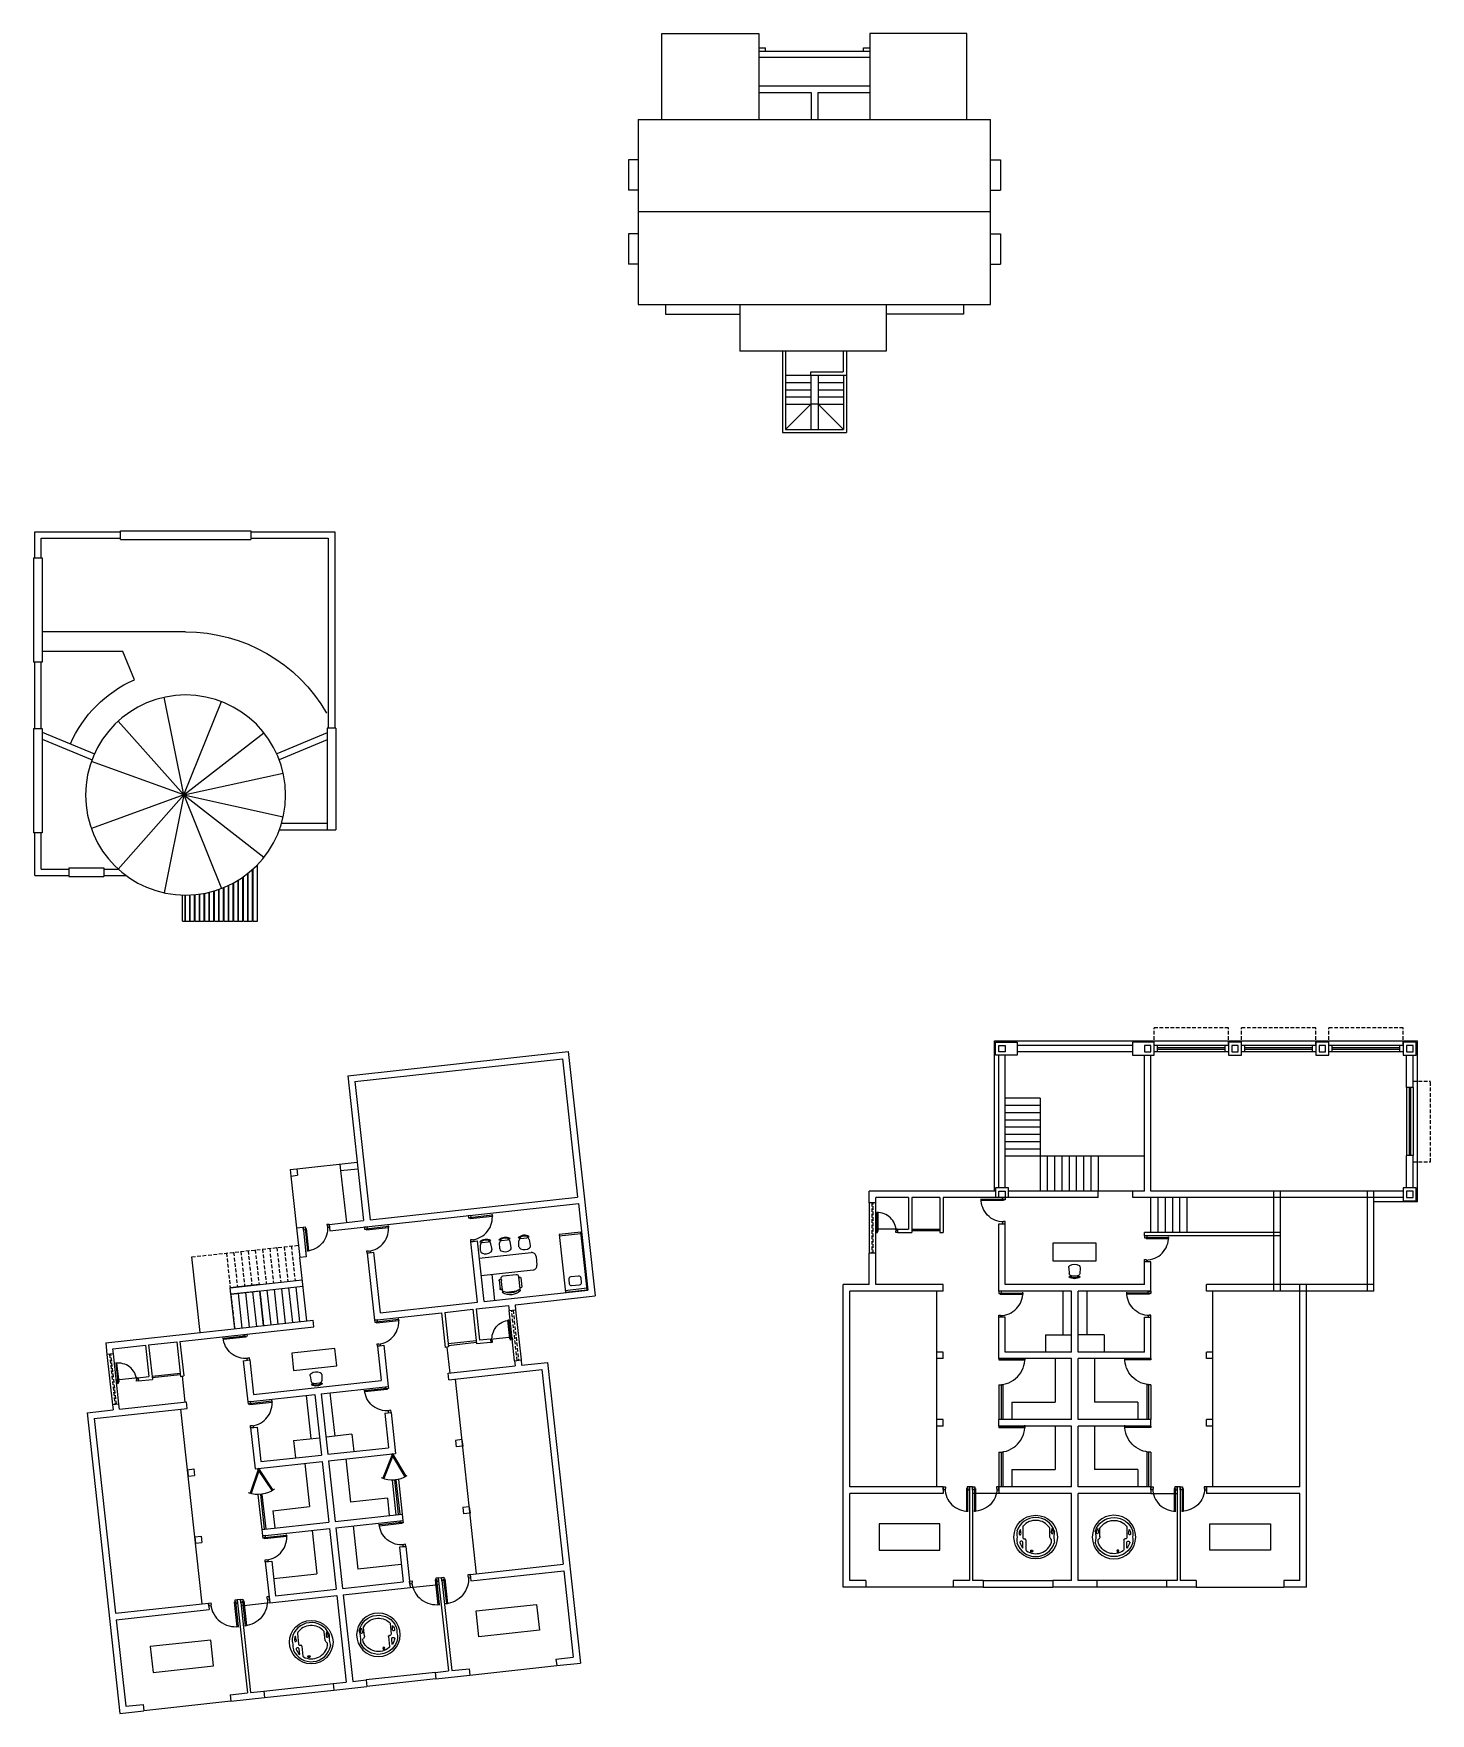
# Model space of a CAD drawing. Extents: x 2080 to 102394, y 2071 to 93424.
# Drawn here: x 92721 to 94648, y 66911 to 69227 of the extents above; entities that cross this region are included whole.
import ezdxf

# ---------------------------------------------------------------- set-up
doc = ezdxf.new("R2010")
doc.units = 0
doc.header["$LTSCALE"] = 20
doc.header["$MEASUREMENT"] = 0
doc.linetypes.add('HIDDEN', pattern=[0.375, 0.25, -0.125])
for name, color, linetype in [('COLUMN', 31, 'Continuous'), ('DOOR', 1, 'Continuous'), ('FURN', 1, 'Continuous'), ('Glass', 130, 'Continuous'), ('pergola', 7, 'Continuous'), ('PLUMBING', 6, 'Continuous'), ('Roof lilne', 31, 'Continuous'), ('wall', 13, 'Continuous'), ('WINDOW', 4, 'Continuous'), ('window sill', 5, 'Continuous')]:
    doc.layers.add(name, color=color, linetype=linetype)
doc.layers.add('correct', color=230, linetype='Continuous', plot=False)
doc.linetypes.add('ZIGZAG', pattern='A,0.0001,-0.2,[131,ltypeshp.shx,S=0.2,R=0,X=-0.2,Y=0],-0.4,[131,ltypeshp.shx,S=0.2,R=180,X=0.2,Y=0],-0.2', length=0.8001)

# ---------------------------------------------------------------- blocks, each defined once
blk = doc.blocks.new('DR1H902')
at = {"color": 0}
for p, q in [((-0.5, 0), (-0.5, 1)), ((-0.5, 1), (-0.45, 1)), ((-0.45, 0), (-0.45, 1)), ((-0.5, 0), (-0.45, 0))]:
    blk.add_line(p, q, dxfattribs=at)
blk.add_arc((-0.5, 0), 1, 0, 91.70698, dxfattribs=at)
blk = doc.blocks.new('A$C3B4262AC')
at = {"layer": 'DOOR'}
for p, q in [((0, 4), (0, 0)), ((2.5, 4), (0, 4)), ((0, 0), (3, 0)), ((2.5, 2.25), (2.5, 4)), ((3, 2.25), (2.5, 2.25)), ((3, 0), (3, 2.25))]:
    blk.add_line(p, q, dxfattribs=at)
blk = doc.blocks.new('A$C1F9E242A')
blk.add_blockref('A$C3B4262AC', (0, 0))
at = {"xscale": -1}
blk.add_blockref('A$C3B4262AC', (36, 0), dxfattribs=at)
at = {"layer": 'DOOR', "xscale": -31, "yscale": 31, "zscale": 68.88888888888889}
blk.add_blockref('DR1H902', (18, 2.2), dxfattribs=at)
blk = doc.blocks.new('*U459')
at = {"rotation": 90.00000000000259}
blk.add_blockref('A$C1F9E242A', (-14, -16), dxfattribs=at)
blk = doc.blocks.new('*U458')
at = {"rotation": 270.0000000000026}
blk.add_blockref('A$C1F9E242A', (-18, 20), dxfattribs=at)
blk = doc.blocks.new('A$C51655814')
at = {"layer": 'DOOR', "color": 4}
for p, q in [((23.9, 0), (2.7, 43.2)), ((25.7, 0.9), (4.5, 44.1)), ((22.1, 0.9), (43.3, 44.1)), ((23.9, 0), (45.1, 43.2)), ((23.9, 0), (22.1, 0.9)), ((23.9, 0), (25.7, 0.9))]:
    blk.add_line(p, q, dxfattribs=at)
blk.add_arc((23.9, -1.7), 49.7, 61.2206, 118.7794, dxfattribs=at)
blk = doc.blocks.new('*U405')
at = {"xscale": -1, "rotation": 90.00000000000239}
blk.add_blockref('A$C1F9E242A', (-14, 20), dxfattribs=at)
blk = doc.blocks.new('CARLO')
for p, q in [((35.6, 36.3), (35.6, 50.1)), ((39.8, 47.5), (39.8, 39.6)), ((0.1, 39), (0.1, 36.4)), ((2.8, 32), (2.8, 20.1)), ((38.3, 34.8), (37.1, 34.8)), ((39.8, 18.2), (39.8, 33.3)), ((41.3, 38.1), (42.4, 38.1))]:
    blk.add_line(p, q)
for centre, radius in [((22.1, 32.3), 30), ((27.5, 51.7), 1.5), ((27.5, 51.7), 1)]:
    blk.add_circle(centre, radius)
for centre, radius, start, end in [((22.1, 32.3), 27, 17.2485, 162.0447), ((22.1, 32.3), 23, 55.9489, 161.7681), ((34.1, 50.1), 1.5, 0, 55.9489), ((21.1, 32.5), 24, 18.2214, 38.7348), ((-2.2, 40.1), 1.5, 162.0447, 186.6967), ((-156.9, 22), 154.3, 3.824, 6.6967), ((-160.3, 42.9), 157.7, 353.3167, 356.1156), ((-2.2, 24.4), 1.5, 173.3167, 197.9548), ((22.1, 32.3), 27, 197.9548, 342.7515), ((5.2, 25.3), 7.26, 163.6139, 222.4153), ((-0.8, 26.3), 1.5, 355.0864, 133.6621), ((-29.1, 28), 29.8, 345.215, 356.3677), ((1.6, 39), 1.5, 161.7681, 180), ((1.6, 36.4), 1.5, 180, 233.6333), ((-2.5, 30.8), 5.48, 12.253, 53.6333), ((37.1, 36.3), 1.5, 180, 270), ((38.3, 33.3), 1.5, 0, 90), ((41.3, 39.6), 1.5, 180, 270), ((43.7, 27.7), 1.5, 46.3379, 184.9136), ((72, 29.5), 29.8, 183.6323, 194.785), ((42.4, 39.6), 1.5, 270, 18.2214), ((37.7, 26.8), 7.26, 317.5847, 16.3861), ((32.3, 36.6), 15.9, 344.1542, 13.3342), ((32.4, 27.9), 15.8, 346.6544, 15.8676), ((4.3, 20.1), 1.5, 180, 214.5636), ((22.1, 32.3), 23, 214.5636, 318.9795), ((37.8, 18.4), 2, 318.4718, 360)]:
    blk.add_arc(centre, radius, start, end)
blk = doc.blocks.new('CHAIR1')
at = {"color": 0}
for p, q in [((6.1, 10), (16.4, 9.1)), ((20.1, 5), (20.1, -5)), ((20.8, 8.8), (21.9, 9.6)), ((6.1, -10), (16.4, -9.1)), ((20.8, -8.8), (21.9, -9.6))]:
    blk.add_line(p, q, dxfattribs=at)
for centre, radius, start, end in [((15.4, 0), 15.4, 148.407, 211.593), ((5.7, 5.9), 4.06, 85.0303, 148.407), ((16, 5), 4.06, 0, 85.0303), ((7.9, 0), 15.6, 325.6197, 34.3803), ((7.9, 0), 16.9, 325.6197, 34.3803), ((5.7, -5.9), 4.06, 211.593, 274.9697), ((16, -5), 4.06, 274.9697, 0)]:
    blk.add_arc(centre, radius, start, end, dxfattribs=at)
blk = doc.blocks.new('*U461')
at = {"xscale": -1, "rotation": 270.0000000000026}
blk.add_blockref('A$C1F9E242A', (-18, -16), dxfattribs=at)
blk = doc.blocks.new('CHAIR7')
at = {"color": 0}
for p, q in [((0, 9), (0, -9)), ((20, 12), (3, 12)), ((5.1, 15), (17.9, 15)), ((23, -7.4), (23, 7.4)), ((3, -12), (20, -12)), ((5.1, -15), (17.9, -15))]:
    blk.add_line(p, q, dxfattribs=at)
for centre, radius, start, end in [((3, 9), 3, 90, 180), ((5.6, 13.5), 1.56, 73.7398, 286.2602), ((17.4, 13.5), 1.56, 253.7398, 106.2602), ((20, 9), 3, 62.4156, 90), ((22.3, 11.1), 1.1, 53.3099, 212.0274), ((4.8, 0), 19.6, 327.5758, 32.4242), ((7, 0), 20, 323.1301, 36.8699), ((3, -9), 3, 180, 270), ((5.6, -13.5), 1.56, 73.7398, 286.2602), ((17.4, -13.5), 1.56, 253.7398, 106.2602), ((20, -9), 3, 270, 297.5844), ((22.3, -11.1), 1.1, 147.9726, 306.6901)]:
    blk.add_arc(centre, radius, start, end, dxfattribs=at)
blk = doc.blocks.new('A$C71EE2811')
at = {"layer": 'FURN'}
for p, q in [((80, 0), (0, 0)), ((0, 0), (0, -30)), ((2, -30), (2, 0)), ((78, 0), (78, -30)), ((80, -30), (80, 0)), ((8, -9.5), (8, -20.5)), ((17, -6.5), (11, -6.5)), ((20, -20.5), (20, -9.5)), ((0, -30), (80, -30)), ((11, -23.5), (17, -23.5))]:
    blk.add_line(p, q, dxfattribs=at)
for centre, start, end in [((11, -9.5), 90, 180), ((11, -20.5), 180, 270), ((17, -9.5), 0, 90), ((17, -20.5), 270, 0)]:
    blk.add_arc(centre, 3, start, end, dxfattribs=at)
blk = doc.blocks.new('A$C773542B4')
for p, q in [((-137.9, 175.2), (-137.9, 166.2)), ((-137.9, 175.2), (-128.9, 175.2)), ((-137.9, 166.2), (-137.9, 94.2)), ((-137.9, 166.2), (-128.9, 166.2)), ((-128.9, 175.2), (-128.9, 166.2)), ((-128.9, 175.2), (-44.9, 175.2)), ((-68.9, 175.2), (-68.9, 166.2)), ((-68.9, 166.2), (-68.9, 94.2)), ((-68.9, 166.2), (-44.9, 166.2)), ((-285.9, -34.8), (-285.9, 70.2)), ((-137.9, -34.8), (-137.9, 53.2)), ((-237.9, -34.8), (-237.9, 22.2)), ((-227.9, 13.2), (-227.9, -34.8)), ((-217.9, 13.2), (-217.9, -34.8)), ((-207.9, 13.2), (-207.9, -34.8)), ((-197.9, 13.2), (-197.9, -34.8)), ((-197.9, -34.8), (-197.9, 13.2)), ((-187.9, 13.2), (-187.9, -34.8)), ((-177.9, 13.2), (-177.9, -34.8)), ((-167.9, 13.2), (-167.9, -34.8)), ((-157.9, 13.2), (-157.9, -34.8)), ((-147.9, 13.2), (-147.9, -34.8)), ((-377.9, -87.3), (-407.9, -87.3)), ((-358.4, -87.3), (-319.4, -87.3)), ((91.6, -87.3), (52.6, -87.3)), ((111.1, -87.3), (141.1, -87.3)), ((-323.9, -406.8), (-323.9, -136.8)), ((-149.9, -136.8), (-149.9, -196.8)), ((-116.9, -136.8), (-116.9, -196.8)), ((57.1, -406.8), (57.1, -136.8)), ((-323.9, -220.8), (-323.9, -229.8)), ((-323.9, -220.8), (-314.9, -220.8)), ((-323.9, -229.8), (-314.9, -229.8)), ((-314.9, -220.8), (-314.9, -229.8)), ((-161.9, -229.8), (-161.9, -289.8)), ((-104.9, -229.8), (-104.9, -289.8)), ((48.1, -220.8), (48.1, -229.8)), ((57.1, -220.8), (48.1, -220.8)), ((57.1, -229.8), (48.1, -229.8)), ((57.1, -220.8), (57.1, -229.8)), ((-230.9, -265.8), (-230.9, -313.8)), ((-44.9, -265.8), (-44.9, -313.8)), ((-35.9, -265.8), (-44.9, -265.8)), ((-35.9, -265.8), (-35.9, -313.8)), ((-212.9, -289.8), (-212.9, -313.8)), ((-212.9, -289.8), (-161.9, -289.8)), ((-53.9, -289.8), (-104.9, -289.8)), ((-53.9, -289.8), (-53.9, -313.8)), ((-323.9, -313.8), (-323.9, -322.8)), ((-323.9, -313.8), (-314.9, -313.8)), ((-323.9, -322.8), (-314.9, -322.8)), ((-314.9, -313.8), (-314.9, -322.8)), ((-161.9, -322.8), (-161.9, -382.8)), ((-104.9, -322.8), (-104.9, -382.8)), ((48.1, -313.8), (48.1, -322.8)), ((57.1, -313.8), (48.1, -313.8)), ((57.1, -322.8), (48.1, -322.8)), ((57.1, -313.8), (57.1, -322.8)), ((-221.9, -382.8), (-161.9, -382.8)), ((-44.9, -382.8), (-104.9, -382.8)), ((-230.9, -415.8), (-270.6, -415.8)), ((-35.9, -415.8), (3.9, -415.8)), ((-299.1, -544.8), (-419.9, -544.8)), ((-252.3, -535.8), (-156.3, -535.8)), ((-252.3, -544.8), (-156.3, -544.8)), ((-14.5, -535.8), (-110.5, -535.8)), ((-14.5, -544.8), (-110.5, -544.8)), ((32.4, -544.8), (153.1, -544.8))]:
    blk.add_line(p, q)
at = {"linetype": 'HIDDEN'}
for p, q in [((-285.9, 70.2), (-137.9, 70.2)), ((-237.9, 70.2), (-237.9, 22.2)), ((-227.9, 70.2), (-227.9, 22.2)), ((-217.9, 70.2), (-217.9, 22.2)), ((-207.9, 70.2), (-207.9, 22.2)), ((-197.9, 70.2), (-197.9, 22.2)), ((-197.9, 70.2), (-197.9, 22.2)), ((-187.9, 70.2), (-187.9, 22.2)), ((-177.9, 70.2), (-177.9, 22.2)), ((-167.9, 70.2), (-167.9, 22.2)), ((-157.9, 70.2), (-157.9, 22.2)), ((-147.9, 70.2), (-147.9, 22.2)), ((-237.9, 13.2), (-237.9, -34.8)), ((-197.9, 13.2), (-197.9, -34.8))]:
    blk.add_line(p, q, dxfattribs=at)
at = {"color": 41}
for p, q in [((-173.9, -196.8), (-173.9, -220.8)), ((-173.9, -196.8), (-137.9, -196.8)), ((-92.9, -196.8), (-128.9, -196.8)), ((-92.9, -196.8), (-92.9, -220.8))]:
    blk.add_line(p, q, dxfattribs=at)
at = {"layer": 'DOOR', "color": 2, "linetype": 'ZIGZAG', "ltscale": 0.25}
for p, q in [((-319.4, -89.5), (-358.4, -89.5)), ((-317.1, -91.8), (-317.1, -127.8)), ((50.4, -91.8), (50.4, -127.8)), ((52.6, -89.5), (91.6, -89.5))]:
    blk.add_line(p, q, dxfattribs=at)
at = {"layer": 'FURN'}
for p, q in [((108.1, 25.2), (180.1, 25.2)), ((108.1, 1.2), (180.1, 1.2)), ((123.1, -34.8), (123.1, 1.2)), ((186.1, 19.2), (186.1, 7.2))]:
    blk.add_line(p, q, dxfattribs=at)
for points in [[(-163.4, -76.8), (-163.4, -100.8), (-103.4, -100.8), (-103.4, -76.8)], [(-401.5, -457.8), (-401.5, -493.8), (-317.5, -493.8), (-317.5, -457.8)], [(134.7, -457.8), (134.7, -493.8), (50.7, -493.8), (50.7, -457.8)]]:
    blk.add_lwpolyline(points, close=True, dxfattribs=at)
for centre, start, end in [((180.1, 19.2), 0, 90), ((180.1, 7.2), 270, 0)]:
    blk.add_arc(centre, 6, start, end, dxfattribs=at)
at = {"layer": 'wall'}
for p, q in [((-44.9, 295.2), (-44.9, 94.2)), ((-44.9, 295.2), (261.1, 295.2)), ((-35.9, 286.2), (-35.9, 94.2)), ((-35.9, 286.2), (252.1, 286.2)), ((252.1, 286.2), (252.1, 94.2)), ((261.1, 295.2), (261.1, -43.8)), ((-137.9, 94.2), (-137.9, 53.2)), ((-137.9, 94.2), (-128.9, 94.2)), ((-128.9, 94.2), (-128.9, 53.2)), ((-92.9, 94.2), (-92.9, 85.2)), ((-92.9, 94.2), (-44.9, 94.2)), ((-35.9, 94.2), (252.1, 94.2)), ((-92.9, 85.2), (252.1, 85.2)), ((252.1, 85.2), (252.1, -34.8)), ((-128.9, 53.2), (-137.9, 53.2)), ((-44.9, 49.2), (-44.9, -43.8)), ((-44.9, 49.2), (-35.9, 49.2)), ((-35.9, 49.2), (-35.9, -34.8)), ((99.1, -34.8), (99.1, 49.2)), ((99.1, 49.2), (108.1, 49.2)), ((108.1, -34.8), (108.1, 49.2)), ((-237.9, 22.2), (-137.9, 22.2)), ((-197.9, 22.2), (-237.9, 22.2)), ((-237.9, 13.2), (-237.9, 22.2)), ((-237.9, 13.2), (-137.9, 13.2)), ((-197.9, 13.2), (-237.9, 13.2)), ((-416.9, -34.8), (-128.9, -34.8)), ((-416.9, -34.8), (-416.9, -51)), ((-407.9, -43.8), (-362.9, -43.8)), ((-407.9, -51), (-407.9, -43.8)), ((-362.9, -43.8), (-362.9, -87.3)), ((-358.4, -43.8), (-319.4, -43.8)), ((-358.4, -43.8), (-358.4, -91.8)), ((-319.4, -43.8), (-319.4, -91.8)), ((-314.9, -43.8), (-128.9, -43.8)), ((-314.9, -43.8), (-314.9, -91.8)), ((-128.9, -43.8), (-128.9, -34.8)), ((-44.9, -43.8), (48.1, -43.8)), ((-35.9, -34.8), (99.1, -34.8)), ((48.1, -43.8), (48.1, -91.8)), ((52.6, -43.8), (91.6, -43.8)), ((52.6, -43.8), (52.6, -91.8)), ((91.6, -43.8), (91.6, -91.8)), ((96.1, -43.8), (141.1, -43.8)), ((96.1, -43.8), (96.1, -87.3)), ((108.1, -34.8), (252.1, -34.8)), ((141.1, -43.8), (141.1, -51)), ((150.1, -43.8), (150.1, -51)), ((150.1, -43.8), (261.1, -43.8)), ((-407.9, -51), (-416.9, -51)), ((141.1, -51), (150.1, -51)), ((-377.9, -87.3), (-362.9, -87.3)), ((-377.9, -87.3), (-377.9, -91.8)), ((-377.9, -91.8), (-358.4, -91.8)), ((-319.4, -91.8), (-314.9, -91.8)), ((-230.9, -79.8), (-230.9, -136.8)), ((-230.9, -79.8), (-221.9, -79.8)), ((-221.9, -79.8), (-221.9, -127.8)), ((-44.9, -79.8), (-44.9, -127.8)), ((-44.9, -79.8), (-35.9, -79.8)), ((-35.9, -79.8), (-35.9, -136.8)), ((52.6, -91.8), (48.1, -91.8)), ((111.1, -91.8), (91.6, -91.8)), ((111.1, -87.3), (96.1, -87.3)), ((111.1, -87.3), (111.1, -91.8)), ((-452.9, -127.8), (-452.9, -544.8)), ((-452.9, -127.8), (-416.9, -127.8)), ((-443.9, -136.8), (-443.9, -406.8)), ((-443.9, -136.8), (-314.9, -136.8)), ((-416.9, -120.5), (-416.9, -127.8)), ((-407.9, -120.5), (-416.9, -120.5)), ((-407.9, -127.8), (-407.9, -120.5)), ((-407.9, -127.8), (-314.9, -127.8)), ((-314.9, -136.8), (-314.9, -127.8)), ((-230.9, -136.8), (-137.9, -136.8)), ((-221.9, -127.8), (-44.9, -127.8)), ((-137.9, -136.8), (-137.9, -220.8)), ((-128.9, -136.8), (-128.9, -220.8)), ((-128.9, -136.8), (-35.9, -136.8)), ((48.1, -127.8), (141.1, -127.8)), ((48.1, -136.8), (48.1, -127.8)), ((48.1, -136.8), (177.1, -136.8)), ((141.1, -120.5), (141.1, -127.8)), ((141.1, -120.5), (150.1, -120.5)), ((150.1, -120.5), (150.1, -127.8)), ((150.1, -127.8), (186.1, -127.8)), ((177.1, -136.8), (177.1, -406.8)), ((186.1, -127.8), (186.1, -544.8)), ((-230.9, -172.8), (-230.9, -229.8)), ((-230.9, -172.8), (-221.9, -172.8)), ((-221.9, -172.8), (-221.9, -220.8)), ((-44.9, -172.8), (-44.9, -220.8)), ((-44.9, -172.8), (-35.9, -172.8)), ((-35.9, -172.8), (-35.9, -229.8)), ((-230.9, -229.8), (-137.9, -229.8)), ((-221.9, -220.8), (-137.9, -220.8)), ((-137.9, -229.8), (-137.9, -313.8)), ((-128.9, -220.8), (-44.9, -220.8)), ((-128.9, -229.8), (-128.9, -313.8)), ((-128.9, -229.8), (-35.9, -229.8)), ((-230.9, -313.8), (-230.9, -322.8)), ((-230.9, -313.8), (-137.9, -313.8)), ((-230.9, -322.8), (-137.9, -322.8)), ((-137.9, -322.8), (-137.9, -406.8)), ((-128.9, -313.8), (-35.9, -313.8)), ((-128.9, -322.8), (-128.9, -406.8)), ((-128.9, -322.8), (-35.9, -322.8)), ((-35.9, -313.8), (-35.9, -322.8)), ((-230.9, -358.8), (-230.9, -415.8)), ((-230.9, -358.8), (-221.9, -358.8)), ((-221.9, -358.8), (-221.9, -406.8)), ((-44.9, -358.8), (-44.9, -406.8)), ((-35.9, -358.8), (-44.9, -358.8)), ((-35.9, -358.8), (-35.9, -415.8)), ((-443.9, -406.8), (-314.9, -406.8)), ((-443.9, -415.8), (-443.9, -535.8)), ((-443.9, -415.8), (-314.9, -415.8)), ((-314.9, -406.8), (-314.9, -415.8)), ((-270.6, -406.8), (-275.1, -406.8)), ((-275.1, -406.8), (-275.1, -535.8)), ((-270.6, -406.8), (-270.6, -535.8)), ((-230.9, -415.8), (-137.9, -415.8)), ((-221.9, -406.8), (-137.9, -406.8)), ((-137.9, -415.8), (-137.9, -535.8)), ((-128.9, -406.8), (-44.9, -406.8)), ((-128.9, -415.8), (-128.9, -535.8)), ((-128.9, -415.8), (-35.9, -415.8)), ((3.9, -406.8), (8.4, -406.8)), ((3.9, -406.8), (3.9, -535.8)), ((8.4, -406.8), (8.4, -535.8)), ((48.1, -406.8), (48.1, -415.8)), ((48.1, -406.8), (177.1, -406.8)), ((48.1, -415.8), (177.1, -415.8)), ((177.1, -415.8), (177.1, -535.8)), ((-452.9, -544.8), (-419.9, -544.8)), ((-443.9, -535.8), (-419.9, -535.8)), ((-419.9, -535.8), (-419.9, -544.8)), ((-299.1, -535.8), (-275.1, -535.8)), ((-299.1, -535.8), (-299.1, -544.8)), ((-299.1, -544.8), (-252.3, -544.8)), ((-270.6, -535.8), (-252.3, -535.8)), ((-252.3, -535.8), (-252.3, -544.8)), ((-156.3, -535.8), (-137.9, -535.8)), ((-156.3, -535.8), (-156.3, -544.8)), ((-156.3, -544.8), (-110.5, -544.8)), ((-128.9, -535.8), (-110.5, -535.8)), ((-110.5, -535.8), (-110.5, -544.8)), ((-14.5, -535.8), (3.9, -535.8)), ((-14.5, -535.8), (-14.5, -544.8)), ((-14.5, -544.8), (32.4, -544.8)), ((8.4, -535.8), (32.4, -535.8)), ((32.4, -535.8), (32.4, -544.8)), ((153.1, -535.8), (177.1, -535.8)), ((153.1, -535.8), (153.1, -544.8)), ((153.1, -544.8), (186.1, -544.8))]:
    blk.add_line(p, q, dxfattribs=at)
at = {"layer": 'WINDOW', "linetype": 'HIDDEN'}
for p, q in [((-413.4, -51), (-413.4, -120.5)), ((-411.4, -120.5), (-411.4, -51)), ((144.6, -120.5), (144.6, -51)), ((146.6, -51), (146.6, -120.5))]:
    blk.add_line(p, q, dxfattribs=at)
at = {"layer": 'WINDOW'}
for p, q in [((-227.4, -265.8), (-227.4, -313.8)), ((-225.4, -265.8), (-225.4, -313.8)), ((-41.4, -265.8), (-41.4, -313.8)), ((-39.4, -265.8), (-39.4, -313.8))]:
    blk.add_line(p, q, dxfattribs=at)
at = {"layer": 'window sill'}
for p, q in [((-416.9, -51), (-416.9, -120.5)), ((-407.9, -120.5), (-407.9, -51)), ((141.1, -120.5), (141.1, -51)), ((150.1, -51), (150.1, -120.5))]:
    blk.add_line(p, q, dxfattribs=at)
at = {"layer": 'correct', "rotation": 90}
blk.add_blockref('A$C71EE2811', (221.1, -34.1), dxfattribs=at)
at = {"layer": 'DOOR', "xscale": -1}
for name, p, rotation in [('*U461', (-108.9, 76.2), 90), ('*U458', (-26.9, -59.8), 180), ('*U405', (-21.9, -152.8), 180), ('*U405', (-21.9, -338.8), 180)]:
    blk.add_blockref(name, p, dxfattribs=dict(at, rotation=rotation))
at = {"layer": 'DOOR', "rotation": 180}
for name, p in [('*U405', (-58.9, 69.2)), ('*U405', (85.1, 69.2)), ('*U458', (-239.9, -59.8)), ('*U405', (-244.9, -152.8)), ('*U405', (-244.9, -338.8))]:
    blk.add_blockref(name, p, dxfattribs=at)
at = {"layer": 'DOOR'}
for name, p, xscale, yscale, zscale, rotation in [('*U405', (-394.5, -103.4), 0.8333333333333712, 0.8333333333333712, 0.8333333333333712, 270), ('*U405', (127.8, -103.4), -0.8333333333333712, 0.8333333333333712, 0.8333333333333586, 90), ('*U459', (-297.2, -391.3), -1.104166666666629, 1.104166666666629, 1.104166666666667, 270), ('*U459', (-248.6, -391.3), 1.104166666666629, 1.104166666666629, 1.104166666666629, 90), ('*U459', (-18.2, -391.3), -1.104166666666629, 1.104166666666629, 1.104166666666667, 270), ('*U459', (30.4, -391.3), 1.104166666666629, 1.104166666666629, 1.104166666666629, 90)]:
    blk.add_blockref(name, p, dxfattribs=dict(at, xscale=xscale, yscale=yscale, zscale=zscale, rotation=rotation))
at = {"layer": 'DOOR', "color": 4}
for p, xscale, yscale, zscale, rotation in [((-244.3, -230.2), -0.749992559040195, 0.7499925590398107, 0.7499925590398632, 181.4870948237827), ((-22.5, -230.2), 0.7499925590392857, 0.7499925590392857, 0.7499925590392857, 178.5129051762156)]:
    blk.add_blockref('A$C51655814', p, dxfattribs=dict(at, xscale=xscale, yscale=yscale, zscale=zscale, rotation=rotation))
at = {"layer": 'FURN', "yscale": 0.7999999999992724, "rotation": 90}
for p, xscale, zscale in [((118.8, 30.3), 0.7999999999992724, 0.7999999999992724), ((145.5, 30.2), 0.7999999999992724, 0.7999999999992724), ((172.2, 30.2), 0.7999999999992724, 0.7999999999992724), ((-133.5, -105.7), -0.7999999999992724, 0.8)]:
    blk.add_blockref('CHAIR1', p, dxfattribs=dict(at, xscale=xscale, zscale=zscale))
at = {"layer": 'FURN', "xscale": -1, "rotation": 90}
blk.add_blockref('CHAIR7', (147.1, -2.6), dxfattribs=at)
at = {"layer": 'PLUMBING', "rotation": 180}
blk.add_blockref('CARLO', (-157.8, -443.5), dxfattribs=at)
at = {"layer": 'PLUMBING', "xscale": -1, "rotation": 180}
blk.add_blockref('CARLO', (-108.9, -443.5), dxfattribs=at)
blk = doc.blocks.new('A$C6A127676')
at = {"color": 8, "lineweight": -2}
for p, q in [((-333, 196.5), (-324, 196.5)), ((-333, 192), (-180, 192)), ((-324, 192), (-324, 196.5)), ((-189, 196.5), (-180, 196.5)), ((-189, 192), (-189, 196.5)), ((-180, 183), (-333, 183))]:
    blk.add_line(p, q, dxfattribs=at)
at = {"color": 9, "lineweight": -2}
for p, q in [((-333, 144), (-180, 144)), ((-333, 135), (-261, 135)), ((-261, 135), (-261, 97.5)), ((-252, 135), (-180, 135)), ((-252, 135), (-252, 97.5))]:
    blk.add_line(p, q, dxfattribs=at)
at = {"color": 9}
for p, q in [((-300.5, -222), (-300.5, -334)), ((-296.5, -222), (-296.5, -330)), ((-217, -222), (-217, -250.5)), ((-212.5, -222), (-212.5, -334)), ((-261.5, -250.5), (-217, -250.5)), ((-261.5, -255), (-261.5, -250.5)), ((-296.5, -255), (-261.5, -255)), ((-296.5, -265), (-261.5, -265)), ((-296.5, -275), (-261.5, -275)), ((-261.5, -255), (-251.5, -255)), ((-261.5, -255), (-261.5, -295)), ((-251.5, -255), (-212.5, -255)), ((-251.5, -255), (-251.5, -295)), ((-251.5, -265), (-216.5, -265)), ((-251.5, -275), (-216.5, -275)), ((-216.5, -255), (-216.5, -330)), ((-296.5, -285), (-261.5, -285)), ((-296.5, -295), (-261.5, -295)), ((-261.5, -295), (-296.5, -330)), ((-261.5, -295), (-261.5, -330)), ((-251.5, -295), (-261.5, -295)), ((-251.5, -285), (-216.5, -285)), ((-251.5, -295), (-216.5, -295)), ((-251.5, -295), (-251.5, -330)), ((-251.5, -295), (-216.5, -330)), ((-300.5, -334), (-212.5, -334)), ((-296.5, -330), (-216.5, -330))]:
    blk.add_line(p, q, dxfattribs=at)
at = {"layer": 'Roof lilne'}
for p, q in [((-466.8, 97.5), (-466.8, 216)), ((-466.8, 216), (-333, 216)), ((-333, 216), (-333, 97.5)), ((-46.2, 216), (-180, 216)), ((-180, 216), (-180, 97.5)), ((-46.2, 97.5), (-46.2, 216)), ((-499.5, 97.5), (-499.5, -157.5)), ((-499.5, 97.5), (-13.5, 97.5)), ((-13.5, -157.5), (-13.5, 97.5)), ((-513, 42), (-513, 0)), ((-499.5, 42), (-513, 42)), ((-13.5, 42), (0, 42)), ((0, 42), (0, 0)), ((-499.5, 0), (-513, 0)), ((-13.5, 0), (0, 0)), ((-13.5, -30), (-499.5, -30)), ((-513, -60), (-513, -102)), ((-499.5, -60), (-513, -60)), ((-13.5, -60), (0, -60)), ((0, -60), (0, -102)), ((-499.5, -102), (-513, -102)), ((-13.5, -102), (0, -102)), ((-499.5, -157.5), (-13.5, -157.5)), ((-359.5, -157.5), (-359.5, -222)), ((-157.5, -157.5), (-157.5, -222)), ((-157.5, -222), (-359.5, -222))]:
    blk.add_line(p, q, dxfattribs=at)
at = {"layer": 'Roof lilne', "color": 9}
for p, q in [((-462, -157.5), (-462, -171)), ((-51, -157.5), (-51, -171)), ((-462, -171), (-359.5, -171)), ((-51, -171), (-157.5, -171))]:
    blk.add_line(p, q, dxfattribs=at)
blk = doc.blocks.new('*U468')
at = {"xscale": -1, "rotation": 90.00000000000232}
blk.add_blockref('A$C1F9E242A', (-14, 20), dxfattribs=at)
blk = doc.blocks.new('A$C16CF4C82')
for p, q in [((-430.5, 753), (153, 753)), ((-430.5, 546), (-430.5, 753)), ((153, 531), (153, 753)), ((-367.5, 674), (-415.5, 674)), ((-367.5, 674), (-367.5, 594)), ((-367.5, 664), (-415.5, 664)), ((-367.5, 654), (-415.5, 654)), ((-367.5, 644), (-415.5, 644)), ((-367.5, 634), (-415.5, 634)), ((-367.5, 624), (-415.5, 624)), ((-367.5, 614), (-415.5, 614)), ((-367.5, 604), (-415.5, 604)), ((-367.5, 594), (-415.5, 594)), ((-223.5, 594), (-367.5, 594)), ((-367.5, 594), (-367.5, 546)), ((-357.5, 594), (-357.5, 546)), ((-347.5, 594), (-347.5, 546)), ((-337.5, 594), (-337.5, 546)), ((-327.5, 594), (-327.5, 546)), ((-317.5, 594), (-317.5, 546)), ((-307.5, 594), (-307.5, 546)), ((-297.5, 594), (-297.5, 546)), ((-287.5, 594), (-287.5, 546)), ((-239.5, 546), (-287.5, 546)), ((-214.5, 489), (-214.5, 537)), ((-204.5, 489), (-204.5, 537)), ((-194.5, 489), (-194.5, 537)), ((-184.5, 489), (-184.5, 537)), ((-174.5, 489), (-174.5, 537)), ((-164.5, 489), (-164.5, 537)), ((153, 531), (93, 531)), ((-564, 493.5), (-594, 493.5)), ((-544.5, 493.5), (-505.5, 493.5)), ((-510, 138), (-510, 408)), ((-336, 408), (-336, 348)), ((-303, 408), (-303, 348)), ((-129, 138), (-129, 408)), ((-510, 315), (-510, 324)), ((-501, 324), (-510, 324)), ((-501, 315), (-510, 315)), ((-501, 315), (-501, 324)), ((-346.5, 315), (-346.5, 255)), ((-292.5, 315), (-292.5, 255)), ((-138, 315), (-138, 324)), ((-129, 324), (-138, 324)), ((-129, 315), (-138, 315)), ((-129, 315), (-129, 324)), ((-424.5, 279), (-424.5, 231)), ((-424.5, 279), (-419, 279)), ((-214.5, 279), (-220, 279)), ((-214.5, 279), (-214.5, 231)), ((-406.5, 255), (-406.5, 231)), ((-406.5, 255), (-346.5, 255)), ((-232.5, 255), (-292.5, 255)), ((-232.5, 255), (-232.5, 231)), ((-510, 222), (-510, 231)), ((-501, 231), (-510, 231)), ((-501, 222), (-510, 222)), ((-501, 222), (-501, 231)), ((-346.5, 222), (-346.5, 162)), ((-292.5, 222), (-292.5, 162)), ((-138, 222), (-138, 231)), ((-129, 231), (-138, 231)), ((-129, 222), (-138, 222)), ((-129, 222), (-129, 231)), ((-424.5, 186), (-424.5, 138)), ((-424.5, 186), (-419, 186)), ((-214.5, 186), (-220, 186)), ((-214.5, 186), (-214.5, 138)), ((-406.5, 162), (-406.5, 138)), ((-406.5, 162), (-346.5, 162)), ((-232.5, 162), (-292.5, 162)), ((-232.5, 162), (-232.5, 138)), ((-424.5, 129), (-460.5, 129)), ((-214.5, 129), (-178.5, 129)), ((-487.1, 0), (-607.9, 0)), ((-445.9, 9), (-349.9, 9)), ((-193.1, 9), (-289.1, 9)), ((-151.9, 0), (-31.1, 0)), ((-445.9, 0), (-349.9, 0)), ((-193.1, 0), (-289.1, 0))]:
    blk.add_line(p, q)
at = {"color": 41}
for p, q in [((-360, 348), (-360, 324)), ((-360, 348), (-324, 348)), ((-279, 348), (-315, 348)), ((-279, 348), (-279, 324))]:
    blk.add_line(p, q, dxfattribs=at)
at = {"layer": 'COLUMN'}
for points in [[(-415.5, 738), (-424.5, 738), (-424.5, 747), (-415.5, 747)], [(-223.5, 738), (-214.5, 738), (-214.5, 747), (-223.5, 747)], [(-94, 747), (-103, 747), (-103, 738), (-94, 738)], [(26.5, 747), (17.5, 747), (17.5, 738), (26.5, 738)], [(147, 747), (138, 747), (138, 738), (147, 738)], [(-415.5, 537), (-424.5, 537), (-424.5, 546), (-415.5, 546)], [(147, 546), (138, 546), (138, 537), (147, 537)]]:
    blk.add_lwpolyline(points, close=True, dxfattribs=at)
at = {"layer": 'DOOR', "color": 2, "linetype": 'ZIGZAG', "ltscale": 0.25}
blk.add_line((-505.5, 491.2), (-544.5, 491.2), dxfattribs=at)
at = {"layer": 'FURN'}
for points in [[(-349.9, 474), (-349.9, 450), (-289.9, 450), (-289.9, 474)], [(-589.5, 87), (-589.5, 51), (-505.5, 51), (-505.5, 87)], [(-49.5, 87), (-49.5, 51), (-133.5, 51), (-133.5, 87)]]:
    blk.add_lwpolyline(points, close=True, dxfattribs=at)
at = {"layer": 'Glass'}
for p, q in [((-421, 279), (-421, 231)), ((-419, 279), (-419, 231)), ((-220, 279), (-220, 231)), ((-218, 279), (-218, 231)), ((-421, 186), (-421, 138)), ((-419, 186), (-419, 138)), ((-220, 186), (-220, 138)), ((-218, 186), (-218, 138))]:
    blk.add_line(p, q, dxfattribs=at)
at = {"layer": 'Roof lilne', "linetype": 'HIDDEN'}
for p, q in [((-107.5, 771), (-210, 771)), ((-210, 747), (-210, 771)), ((-107.5, 747), (-107.5, 771)), ((13, 771), (-89.5, 771)), ((-89.5, 747), (-89.5, 771)), ((13, 747), (13, 771)), ((133.5, 771), (31, 771)), ((31, 747), (31, 771)), ((133.5, 747), (133.5, 771)), ((147, 697.7), (171, 697.7)), ((171, 586.2), (171, 697.7)), ((147, 586.2), (171, 586.2))]:
    blk.add_line(p, q, dxfattribs=at)
at = {"layer": 'wall'}
for p, q in [((-240, 747), (-399, 747)), ((-205.5, 747), (-210, 747)), ((-205.5, 738), (-205.5, 747)), ((-107.5, 747), (-112, 747)), ((-112, 738), (-112, 747)), ((-85, 747), (-89.5, 747)), ((-85, 738), (-85, 747)), ((13, 747), (8.5, 747)), ((8.5, 738), (8.5, 747)), ((35.5, 747), (31, 747)), ((35.5, 738), (35.5, 747)), ((133.5, 747), (129, 747)), ((129, 738), (129, 747)), ((-424.5, 550.5), (-424.5, 733.5)), ((-415.5, 550.5), (-415.5, 733.5)), ((-240, 738), (-399, 738)), ((-223.5, 546), (-223.5, 733.5)), ((-214.5, 546), (-214.5, 733.5)), ((-205.5, 738), (-210, 738)), ((-107.5, 738), (-112, 738)), ((-85, 738), (-89.5, 738)), ((13, 738), (8.5, 738)), ((35.5, 738), (31, 738)), ((133.5, 738), (129, 738)), ((138, 688.7), (138, 733.5)), ((147, 688.7), (147, 733.5)), ((147, 688.7), (138, 688.7)), ((138, 550.5), (138, 595.3)), ((147, 595.3), (138, 595.3)), ((147, 550.5), (147, 595.3)), ((-603, 529.7), (-603, 546)), ((-429, 546), (-603, 546)), ((-594, 529.7), (-594, 537)), ((-549, 537), (-594, 537)), ((-549, 537), (-549, 493.5)), ((-505.5, 537), (-544.5, 537)), ((-544.5, 537), (-544.5, 489)), ((-505.5, 537), (-505.5, 489)), ((-287.5, 537), (-501, 537)), ((-501, 537), (-501, 489)), ((-287.5, 546), (-411, 546)), ((-287.5, 537), (-287.5, 546)), ((-223.5, 546), (-239.5, 546)), ((-239.5, 537), (-239.5, 546)), ((133.5, 537), (-239.5, 537)), ((133.5, 546), (-214.5, 546)), ((-45, 408), (-45, 546)), ((-36, 408), (-36, 546)), ((84, 408), (84, 546)), ((93, 408), (93, 546)), ((-594, 529.7), (-603, 529.7)), ((-564, 493.5), (-549, 493.5)), ((-564, 493.5), (-564, 489)), ((-564, 489), (-544.5, 489)), ((-505.5, 489), (-501, 489)), ((-424.5, 408), (-424.5, 501)), ((-424.5, 501), (-415.5, 501)), ((-415.5, 417), (-415.5, 501)), ((-223.5, 484.5), (-223.5, 489)), ((-36, 489), (-223.5, 489)), ((-36, 484.5), (-223.5, 484.5)), ((-603, 417), (-603, 460.2)), ((-594, 460.2), (-603, 460.2)), ((-594, 417), (-594, 460.2)), ((-223.5, 417), (-223.5, 448.5)), ((-214.5, 448.5), (-223.5, 448.5)), ((-214.5, 408), (-214.5, 448.5)), ((-639, 0), (-639, 417)), ((-603, 417), (-639, 417)), ((-501, 417), (-594, 417)), ((-501, 408), (-501, 417)), ((-223.5, 417), (-415.5, 417)), ((-138, 408), (-138, 417)), ((93, 417), (-138, 417)), ((-9, 138), (-9, 417)), ((0, 0), (0, 417)), ((-630, 138), (-630, 408)), ((-501, 408), (-630, 408)), ((-324, 408), (-424.5, 408)), ((-324, 324), (-324, 408)), ((-315, 324), (-315, 408)), ((-214.5, 408), (-315, 408)), ((93, 408), (-138, 408)), ((-424.5, 315), (-424.5, 372)), ((-415.5, 372), (-424.5, 372)), ((-415.5, 324), (-415.5, 372)), ((-223.5, 324), (-223.5, 372)), ((-223.5, 372), (-214.5, 372)), ((-214.5, 315), (-214.5, 372)), ((-324, 315), (-424.5, 315)), ((-324, 324), (-415.5, 324)), ((-324, 231), (-324, 315)), ((-223.5, 324), (-315, 324)), ((-315, 231), (-315, 315)), ((-214.5, 315), (-315, 315)), ((-424.5, 222), (-424.5, 231)), ((-324, 231), (-424.5, 231)), ((-324, 222), (-424.5, 222)), ((-324, 138), (-324, 222)), ((-214.5, 231), (-315, 231)), ((-315, 138), (-315, 222)), ((-214.5, 222), (-315, 222)), ((-214.5, 222), (-214.5, 231)), ((-501, 138), (-630, 138)), ((-630, 9), (-630, 129)), ((-501, 129), (-630, 129)), ((-501, 138), (-501, 129)), ((-460.5, 138), (-465, 138)), ((-465, 138), (-465, 9)), ((-460.5, 138), (-460.5, 9)), ((-324, 138), (-424.5, 138)), ((-424.5, 138), (-424.5, 129)), ((-324, 129), (-424.5, 129)), ((-324, 9), (-324, 129)), ((-214.5, 138), (-315, 138)), ((-315, 9), (-315, 129)), ((-214.5, 129), (-315, 129)), ((-214.5, 138), (-214.5, 129)), ((-174, 138), (-178.5, 138)), ((-178.5, 138), (-178.5, 9)), ((-174, 138), (-174, 9)), ((-9, 138), (-138, 138)), ((-138, 138), (-138, 129)), ((-9, 129), (-138, 129)), ((-9, 9), (-9, 129)), ((-607.9, 9), (-630, 9)), ((-607.9, 9), (-607.9, 0)), ((-465, 9), (-487.1, 9)), ((-487.1, 9), (-487.1, 0)), ((-445.9, 9), (-460.5, 9)), ((-445.9, 9), (-445.9, 0)), ((-324, 9), (-349.9, 9)), ((-349.9, 9), (-349.9, 0)), ((-289.1, 9), (-315, 9)), ((-289.1, 9), (-289.1, 0)), ((-178.5, 9), (-193.1, 9)), ((-193.1, 9), (-193.1, 0)), ((-151.9, 9), (-174, 9)), ((-151.9, 9), (-151.9, 0)), ((-9, 9), (-31.1, 9)), ((-31.1, 9), (-31.1, 0)), ((-607.9, 0), (-639, 0)), ((-445.9, 0), (-487.1, 0)), ((-289.1, 0), (-349.9, 0)), ((-151.9, 0), (-193.1, 0)), ((0, 0), (-31.1, 0))]:
    blk.add_line(p, q, dxfattribs=at)
for points in [[(-399, 733.5), (-429, 733.5), (-429, 751.5), (-399, 751.5)], [(-240, 733.5), (-210, 733.5), (-210, 751.5), (-240, 751.5)], [(-89.5, 751.5), (-107.5, 751.5), (-107.5, 733.5), (-89.5, 733.5)], [(31, 751.5), (13, 751.5), (13, 733.5), (31, 733.5)], [(151.5, 751.5), (133.5, 751.5), (133.5, 733.5), (151.5, 733.5)], [(151.5, 550.5), (133.5, 550.5), (133.5, 532.5), (151.5, 532.5)]]:
    blk.add_lwpolyline(points, close=True, dxfattribs=at)
blk.add_lwpolyline([(-411, 537), (-411, 550.5), (-429, 550.5), (-429, 537)], dxfattribs=at)
at = {"layer": 'WINDOW'}
for p, q in [((-112, 743.5), (-205.5, 743.5)), ((-112, 741.5), (-205.5, 741.5)), ((8.5, 743.5), (-85, 743.5)), ((8.5, 741.5), (-85, 741.5)), ((129, 743.5), (35.5, 743.5)), ((129, 741.5), (35.5, 741.5)), ((141.5, 688.7), (141.5, 595.3)), ((143.5, 688.7), (143.5, 595.3))]:
    blk.add_line(p, q, dxfattribs=at)
at = {"layer": 'WINDOW', "linetype": 'HIDDEN'}
for p, q in [((-599.5, 529.7), (-599.5, 460.2)), ((-597.5, 460.2), (-597.5, 529.7))]:
    blk.add_line(p, q, dxfattribs=at)
at = {"layer": 'window sill'}
for p, q in [((-112, 747), (-205.5, 747)), ((8.5, 747), (-85, 747)), ((129, 747), (35.5, 747)), ((-112, 738), (-205.5, 738)), ((8.5, 738), (-85, 738)), ((129, 738), (35.5, 738)), ((138, 688.7), (138, 595.3)), ((147, 688.7), (147, 595.3)), ((-603, 529.7), (-603, 460.2)), ((-594, 460.2), (-594, 529.7))]:
    blk.add_line(p, q, dxfattribs=at)
at = {"layer": 'DOOR'}
for name, p, rotation in [('*U458', (-433.5, 521), 180), ('*U468', (-237.5, 468.5), 180), ('*U405', (-438.5, 392), 180), ('*U405', (-481, 152), 90), ('*U405', (-194.5, 152), 90)]:
    blk.add_blockref(name, p, dxfattribs=dict(at, rotation=rotation))
at = {"layer": 'DOOR', "xscale": 0.8333333333333712, "yscale": 0.8333333333333712, "zscale": 0.8333333333333712, "rotation": 270}
blk.add_blockref('*U405', (-580.7, 477.3), dxfattribs=at)
at = {"layer": 'DOOR', "xscale": -1}
for p, rotation in [((-200.5, 392), 180), ((-444.5, 152), 270), ((-158, 152), 270)]:
    blk.add_blockref('*U405', p, dxfattribs=dict(at, rotation=rotation))
at = {"layer": 'FURN', "xscale": -0.7999999999992724, "yscale": 0.7999999999992724, "zscale": 0.8, "rotation": 90}
blk.add_blockref('CHAIR1', (-320, 445.1), dxfattribs=at)
at = {"layer": 'Glass', "zscale": 80}
for p, xscale, yscale, rotation in [((-424.5, 297), 36.00000000000001, 36.00000000000001, 270), ((-214.5, 297), -36.00000000000001, 36, 90), ((-424.5, 204), 36, 36, 270), ((-214.5, 204), -36, 36, 90)]:
    blk.add_blockref('DR1H902', p, dxfattribs=dict(at, xscale=xscale, yscale=yscale, rotation=rotation))
at = {"layer": 'PLUMBING', "rotation": 180}
blk.add_blockref('CARLO', (-351.4, 101.3), dxfattribs=at)
at = {"layer": 'PLUMBING', "xscale": -1, "rotation": 180}
blk.add_blockref('CARLO', (-287.6, 101.3), dxfattribs=at)
blk = doc.blocks.new('A$C4CC23D53')
for p, q in [((-142.2, 177.2), (-322.2, 177.2)), ((-322.2, 177.2), (-322.2, 165.2)), ((-142.2, 165.2), (-322.2, 165.2)), ((-142.2, 165.2), (-142.2, 177.2)), ((-34.5, 139.9), (-34.5, -4)), ((-22.5, 139.9), (-34.5, 139.9)), ((-22.5, 139.9), (-22.5, -4)), ((-232.2, 37.7), (-34.5, 37.7)), ((-161.5, -28.3), (-145.4, 10.5)), ((-145.4, 10.5), (-34.5, 10.5)), ((-34.5, -4), (-22.5, -4)), ((-439.5, -95.3), (-439.5, -235.3)), ((-439.5, -95.3), (-427.5, -95.3)), ((-427.5, -95.3), (-427.5, -235.3)), ((-22.5, -95.4), (-34.5, -95.4)), ((-34.5, -95.4), (-34.5, -239.3)), ((-22.5, -95.4), (-22.5, -239.3)), ((-427.5, -235.3), (-439.5, -235.3)), ((-34.5, -239.3), (-22.5, -239.3)), ((-71.2, -287.8), (-119.2, -287.8)), ((-119.2, -287.8), (-119.2, -299.8)), ((-71.2, -299.8), (-119.2, -299.8)), ((-71.2, -287.8), (-71.2, -299.8))]:
    blk.add_line(p, q)
at = {"color": 9}
for q in [(-281.5, -58.3), (-202.4, -52.4), (-139.3, -85.2), (-340.3, -101.4), (-367, -157.3), (-102.2, -141), (-367, -217.2), (-340.3, -273.1), (-281.5, -316.2), (-202.4, -322.1), (-139.3, -289.3), (-102.2, -233.4)]:
    blk.add_line((-229.9, -187.2), q, dxfattribs=at)
for radius, start, end in [(225, 90, 149.8537), (174, 23.982, 66.018)]:
    blk.add_arc((-232.2, -187.3), radius, start, end)
at = {"layer": 'pergola'}
for p, q in [((-331.2, -361.3), (-331.2, -283.5)), ((-325.2, -361.3), (-325.2, -289.3)), ((-324.6, -361.3), (-324.6, -289.9)), ((-318.6, -361.3), (-318.6, -295)), ((-317.9, -361.3), (-317.9, -295.5)), ((-311.9, -361.3), (-311.9, -300)), ((-311.2, -361.3), (-311.2, -300.4)), ((-305.2, -361.3), (-305.2, -304.4)), ((-304.6, -361.3), (-304.6, -304.8)), ((-298.6, -361.3), (-298.6, -308.3)), ((-297.9, -361.3), (-297.9, -308.7)), ((-291.9, -361.3), (-291.9, -311.7)), ((-291.3, -361.3), (-291.3, -312)), ((-285.3, -361.3), (-285.3, -314.7)), ((-284.6, -361.3), (-284.6, -315)), ((-278.6, -361.3), (-278.6, -317.3)), ((-278, -361.3), (-278, -317.5)), ((-272, -361.3), (-272, -319.5)), ((-271.3, -361.3), (-271.3, -319.7)), ((-265.3, -361.3), (-265.3, -321.3)), ((-264.7, -361.3), (-264.7, -321.4)), ((-258.7, -361.3), (-258.7, -322.8)), ((-258, -361.3), (-258, -322.9)), ((-252, -361.3), (-252, -323.9)), ((-251.3, -361.3), (-251.3, -324)), ((-245.3, -361.3), (-245.3, -324.7)), ((-244.7, -361.3), (-244.7, -324.7)), ((-238.7, -361.3), (-238.7, -325.2)), ((-238, -361.3), (-238, -325.2)), ((-232, -361.3), (-232, -325.3)), ((-231.5, -361.3), (-231.5, -325.3)), ((-227.7, -361.3), (-227.7, -325.2)), ((-325.2, -361.3), (-331.2, -361.3)), ((-318.6, -361.3), (-324.6, -361.3)), ((-311.9, -361.3), (-317.9, -361.3)), ((-305.2, -361.3), (-311.2, -361.3)), ((-298.6, -361.3), (-304.6, -361.3)), ((-291.9, -361.3), (-297.9, -361.3)), ((-285.3, -361.3), (-291.3, -361.3)), ((-278.6, -361.3), (-284.6, -361.3)), ((-272, -361.3), (-278, -361.3)), ((-265.3, -361.3), (-271.3, -361.3)), ((-258.7, -361.3), (-264.7, -361.3)), ((-252, -361.3), (-258, -361.3)), ((-245.3, -361.3), (-251.3, -361.3)), ((-238.7, -361.3), (-244.7, -361.3)), ((-232, -361.3), (-238, -361.3)), ((-227.7, -361.3), (-231.5, -361.3))]:
    blk.add_line(p, q, dxfattribs=at)
at = {"layer": 'wall', "color": 2}
for p, q in [((-322.2, 175.7), (-438, 175.7)), ((-438, 175.7), (-438, -95.3)), ((-322.2, 166.7), (-429, 166.7)), ((-429, 166.7), (-429, -95.3)), ((-24, 175.7), (-142.2, 175.7)), ((-33, 166.7), (-142.2, 166.7)), ((-33, 139.9), (-33, 166.7)), ((-24, 139.9), (-24, 175.7)), ((-33, -95.4), (-33, -4)), ((-24, -95.4), (-24, -4)), ((-427.5, -101.5), (-357.9, -130.4)), ((-427.5, -111.3), (-361.4, -138.7)), ((-34.5, -100.5), (-106.5, -130.4)), ((-34.5, -110.3), (-103.1, -138.7)), ((-364.6, -226.3), (-427.5, -226.3)), ((-361.6, -235.3), (-427.5, -235.3)), ((-33, -289.3), (-33, -239.3)), ((-24, -298.3), (-24, -239.3)), ((-119.2, -298.3), (-150.2, -298.3)), ((-119.2, -289.3), (-139.3, -289.3)), ((-33, -289.3), (-71.2, -289.3)), ((-24, -298.3), (-71.2, -298.3))]:
    blk.add_line(p, q, dxfattribs=at)
blk.add_circle((-232.2, -187.3), 138, dxfattribs=at)
blk = doc.blocks.new('A$C46191403')
blk.add_blockref('A$C4CC23D53', (34.5, 95.4))

msp = doc.modelspace()

# ---------------------------------------------------------------- block references
at = {"lineweight": -2}
msp.add_blockref('A$C6A127676', (94055.03, 69010.846), dxfattribs=at)
at = {"ltscale": 0.5, "xscale": -1, "rotation": 359.9999999999364}
msp.add_blockref('A$C46191403', (92733.408, 68268.763), dxfattribs=at)
at = {"ltscale": 0.5}
msp.add_blockref('A$C16CF4C82', (94477.219, 67084.721), dxfattribs=at)
at = {"ltscale": 0.5, "rotation": 6.242796393926565}
msp.add_blockref('A$C773542B4', (93231.56, 67501.299), dxfattribs=at)

doc.saveas('drawing.dxf')
